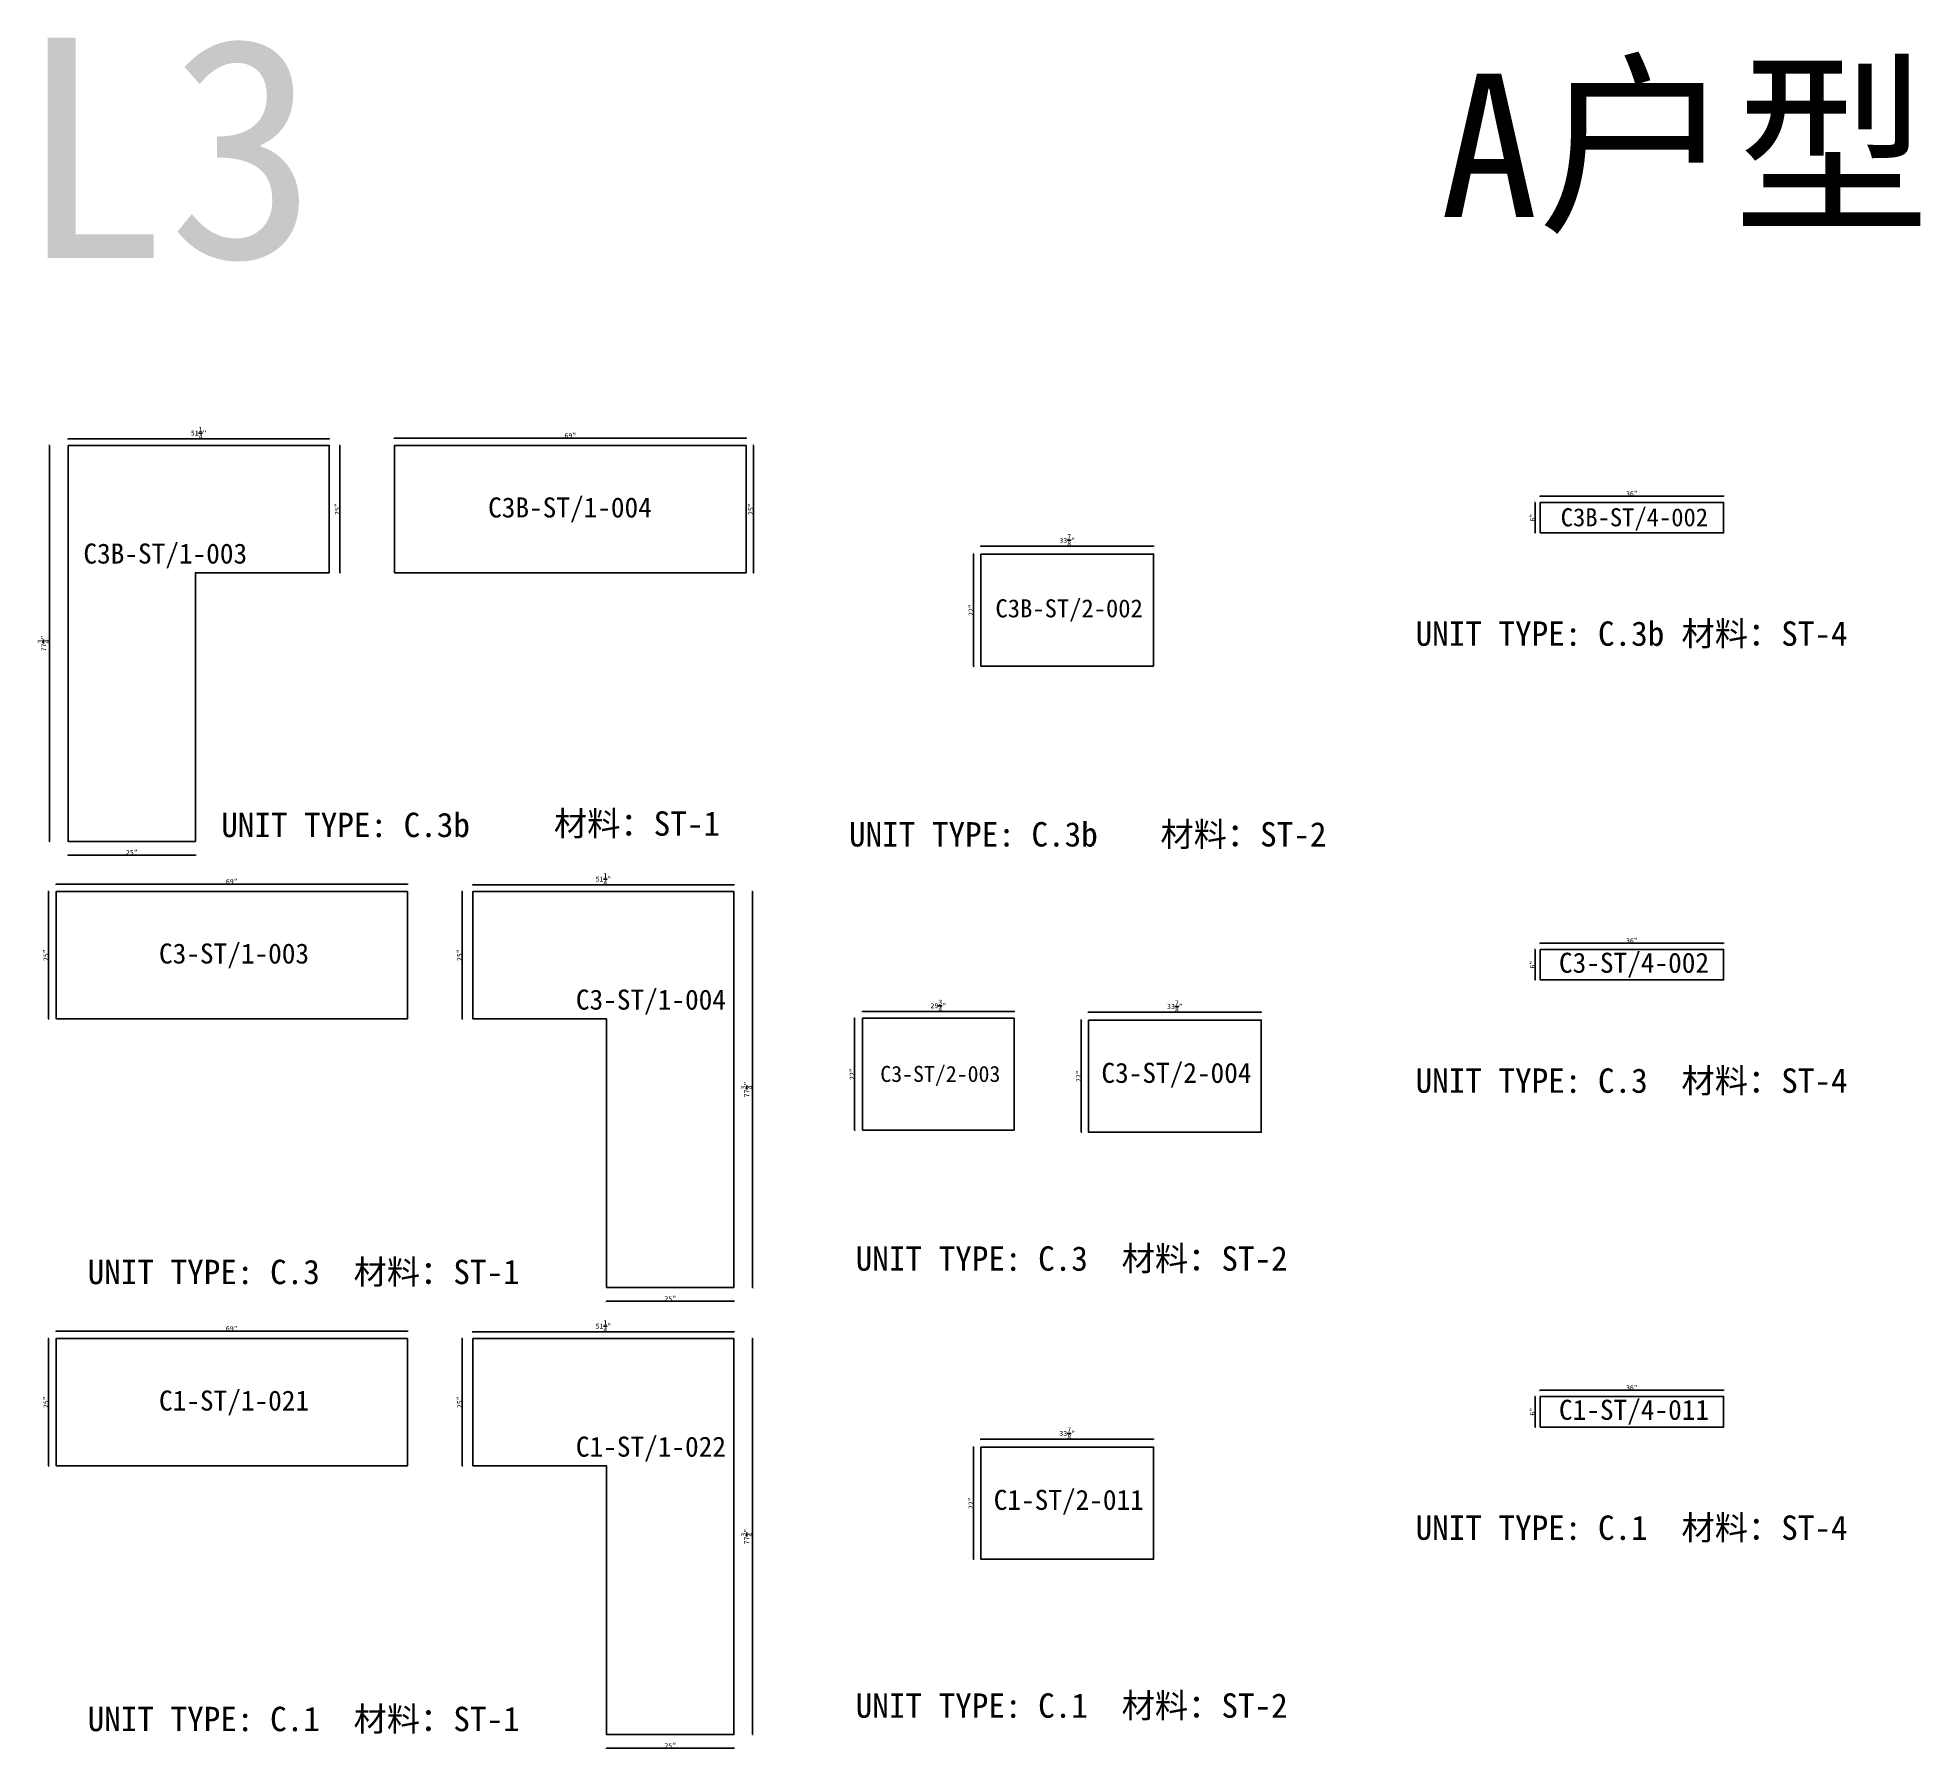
# Model space of a CAD drawing. Header units: millimetres. Extents: x -46962 to 137822, y -48342 to 2116.
# Drawn here: x 3393 to 12781, y -6575 to 1961 of the extents above; entities that cross this region are included whole.
import ezdxf
from ezdxf.enums import TextEntityAlignment as Align

# ---------------------------------------------------------------- set-up
doc = ezdxf.new("R2010")
doc.units = ezdxf.units.MM
doc.layers.add('COUNTERTOP_NUMBER', color=3, linetype='Continuous')
doc.layers.add('COUNTERTOPS', color=7, linetype='Continuous')
doc.styles.add('样式 1', font='')
doc.styles.get('样式 1').set_extended_font_data('NSimSun')
doc.dimstyles.new('副本 ISO-25', dxfattribs={"dimtxt": 25, "dimasz": 10, "dimexe": 1.5, "dimexo": 0.5, "dimtad": 1, "dimlfac": 0.03937, "dimlunit": 5, "dimtxsty": '样式 1', "dimblk": 'ARCHTICK', "dimcen": 2.5, "dimclrd": 256, "dimclrt": 1, "dimazin": 3, "dimtfac": 1, "dimtmove": 0, "dimatfit": 3, "dimfxlon": 1})

msp = doc.modelspace()

# ---------------------------------------------------------------- texts
at = {"style": '样式 1'}
for s, height, p in [('L3', 1098.6712, (3295.042, 862.818)), ('A户型', 716.2262, (10387.068, 1066.337)), ('材料：ST-4', 121.5865, (11590.187, -1071.51)), ('UNIT TYPE: C.3b', 121.5865, (10263.906, -1071.51)), ('UNIT TYPE: C.3b', 121.5865, (4307.957, -2025.642)), ('材料：ST-1', 121.5865, (5967.243, -2018.987)), ('UNIT TYPE: C.3b', 121.5865, (7438.731, -2072.615)), ('材料：ST-2', 121.5865, (8991.456, -2072.615)), ('UNIT TYPE: C.3', 121.5865, (10263.906, -3301.078)), ('材料：ST-4', 121.5865, (11590.187, -3301.078)), ('材料：ST-1', 121.5865, (4968.227, -4255.209)), ('UNIT TYPE: C.3', 121.5865, (7472.032, -4188.256)), ('材料：ST-2', 121.5865, (8798.313, -4188.256)), ('UNIT TYPE: C.3', 121.5865, (3641.946, -4255.209)), ('UNIT TYPE: C.1', 121.5865, (10263.906, -5530.645)), ('材料：ST-4', 121.5865, (11590.187, -5530.645)), ('材料：ST-2', 121.5865, (8798.313, -6417.823)), ('UNIT TYPE: C.1', 121.5865, (3641.946, -6484.776)), ('材料：ST-1', 121.5865, (4968.227, -6484.776)), ('UNIT TYPE: C.1', 121.5865, (7472.032, -6417.823))]:
    msp.add_text(s, height=height, dxfattribs=at).set_placement(p)
at = {"layer": 'COUNTERTOP_NUMBER', "color": 3, "style": '样式 1'}
for s, height, p in [('C3B-ST/1-004', 100, (6047.261, -381.661)), ('C3B-ST/4-002', 90, (11355.405, -430.706)), ('C3B-ST/1-003', 100, (4029.216, -611.511)), ('C3B-ST/2-002', 90, (8536.611, -884.786)), ('C3-ST/1-003', 100, (4372.137, -2606.28)), ('C3-ST/4-002', 100, (11353.461, -2652.49)), ('C3-ST/1-004', 100, (6451.032, -2836.13)), ('C3-ST/2-003', 80, (7894.152, -3206.838)), ('C3-ST/2-004', 100, (9071.71, -3201.506)), ('C1-ST/1-021', 100, (4372.137, -4835.847)), ('C1-ST/4-011', 100, (11353.461, -4882.057)), ('C1-ST/1-022', 100, (6451.032, -5065.697)), ('C1-ST/2-011', 100, (8534.667, -5331.189))]:
    msp.add_text(s, height=height, dxfattribs=at).set_placement(p, align=Align.MIDDLE_CENTER)

# ---------------------------------------------------------------- blocks, each defined once
blk = doc.blocks.new('_ArchTick')
at = {"color": 0, "linetype": 'ByBlock', "const_width": 0.15}
blk.add_lwpolyline([(-0.5, -0.5), (0.5, 0.5)], dxfattribs=at)
blk = doc.blocks.new('*D517')
at = {"color": 0, "lineweight": -2, "transparency": 16777216}
for p, q in [((7506.3, -2896.6), (7506.3, -2894.1)), ((8261.9, -2896.6), (8261.9, -2894.1))]:
    blk.add_line(p, q, dxfattribs=at)
at = {"lineweight": -2, "transparency": 16777216}
blk.add_line((7506.3, -2895.6), (8261.9, -2895.6), dxfattribs=at)
at = {"layer": 'Defpoints', "color": 0, "transparency": 16777216}
for p in [(8261.9, -2895.6), (7506.3, -2928.3), (8261.9, -2928.3)]:
    blk.add_point(p, dxfattribs=at)
at = {"lineweight": -2, "transparency": 16777216, "xscale": 10, "yscale": 10, "zscale": 10, "rotation": 180}
blk.add_blockref('_ArchTick', (7506.3, -2895.6), dxfattribs=at)
at = {"lineweight": -2, "transparency": 16777216, "xscale": 10, "yscale": 10, "zscale": 10}
blk.add_blockref('_ArchTick', (8261.9, -2895.6), dxfattribs=at)
at = {"color": 1, "transparency": 16777216, "insert": (7884.1, -2866.5), "char_height": 25, "attachment_point": 5, "style": '样式 1'}
blk.add_mtext('\\A1;29{\\H1x;\\S3/4;}"', dxfattribs=at)
blk = doc.blocks.new('*D518')
at = {"color": 0, "lineweight": -2, "transparency": 16777216}
for p, q in [((7467.9, -2928.3), (7465.4, -2928.3)), ((7467.9, -3487.1), (7465.4, -3487.1))]:
    blk.add_line(p, q, dxfattribs=at)
at = {"lineweight": -2, "transparency": 16777216}
blk.add_line((7466.9, -2928.3), (7466.9, -3487.1), dxfattribs=at)
at = {"layer": 'Defpoints', "color": 0, "transparency": 16777216}
for p in [(7506.3, -2928.3), (7466.9, -3487.1), (7506.3, -3487.1)]:
    blk.add_point(p, dxfattribs=at)
at = {"lineweight": -2, "transparency": 16777216, "xscale": 10, "yscale": 10, "zscale": 10}
for p, rotation in [((7466.9, -2928.3), 90), ((7466.9, -3487.1), 270)]:
    blk.add_blockref('_ArchTick', p, dxfattribs=dict(at, rotation=rotation))
at = {"color": 1, "transparency": 16777216, "insert": (7453.8, -3207.7), "char_height": 25, "attachment_point": 5, "rotation": 90, "style": '样式 1'}
blk.add_mtext('\\A1;22"', dxfattribs=at)
blk = doc.blocks.new('*D519')
at = {"color": 0, "lineweight": -2, "transparency": 16777216}
for p, q in [((8633.8, -2900.1), (8633.8, -2897.6)), ((9494.3, -2900.1), (9494.3, -2897.6))]:
    blk.add_line(p, q, dxfattribs=at)
at = {"lineweight": -2, "transparency": 16777216}
blk.add_line((8633.8, -2899.1), (9494.3, -2899.1), dxfattribs=at)
at = {"layer": 'Defpoints', "color": 0, "transparency": 16777216}
for p in [(9494.3, -2899.1), (8633.8, -2938.5), (9494.3, -2938.5)]:
    blk.add_point(p, dxfattribs=at)
at = {"lineweight": -2, "transparency": 16777216, "xscale": 10, "yscale": 10, "zscale": 10, "rotation": 180}
blk.add_blockref('_ArchTick', (8633.8, -2899.1), dxfattribs=at)
at = {"lineweight": -2, "transparency": 16777216, "xscale": 10, "yscale": 10, "zscale": 10}
blk.add_blockref('_ArchTick', (9494.3, -2899.1), dxfattribs=at)
at = {"color": 1, "transparency": 16777216, "insert": (9064.1, -2870), "char_height": 25, "attachment_point": 5, "style": '样式 1'}
blk.add_mtext('\\A1;33{\\H1x;\\S7/8;}"', dxfattribs=at)
blk = doc.blocks.new('*D520')
at = {"color": 0, "lineweight": -2, "transparency": 16777216}
for p, q in [((8598.2, -2938.5), (8595.7, -2938.5)), ((8598.2, -3497.3), (8595.7, -3497.3))]:
    blk.add_line(p, q, dxfattribs=at)
at = {"lineweight": -2, "transparency": 16777216}
blk.add_line((8597.2, -2938.5), (8597.2, -3497.3), dxfattribs=at)
at = {"layer": 'Defpoints', "color": 0, "transparency": 16777216}
for p in [(8633.8, -2938.5), (8597.2, -3497.3), (8633.8, -3497.3)]:
    blk.add_point(p, dxfattribs=at)
at = {"lineweight": -2, "transparency": 16777216, "xscale": 10, "yscale": 10, "zscale": 10}
for p, rotation in [((8597.2, -2938.5), 90), ((8597.2, -3497.3), 270)]:
    blk.add_blockref('_ArchTick', p, dxfattribs=dict(at, rotation=rotation))
at = {"color": 1, "transparency": 16777216, "insert": (8584.1, -3217.9), "char_height": 25, "attachment_point": 5, "rotation": 90, "style": '样式 1'}
blk.add_mtext('\\A1;22"', dxfattribs=at)
blk = doc.blocks.new('*D521')
at = {"color": 0, "lineweight": -2, "transparency": 16777216}
for p, q in [((3448.3, -2297.1), (3445.8, -2297.1)), ((3448.3, -2932.1), (3445.8, -2932.1))]:
    blk.add_line(p, q, dxfattribs=at)
at = {"lineweight": -2, "transparency": 16777216}
blk.add_line((3447.3, -2932.1), (3447.3, -2297.1), dxfattribs=at)
at = {"layer": 'Defpoints', "color": 0, "transparency": 16777216}
for p in [(3447.3, -2297.1), (3484.3, -2297.1), (3484.3, -2932.1)]:
    blk.add_point(p, dxfattribs=at)
at = {"lineweight": -2, "transparency": 16777216, "xscale": 10, "yscale": 10, "zscale": 10}
for p, rotation in [((3447.3, -2297.1), 90), ((3447.3, -2932.1), 270)]:
    blk.add_blockref('_ArchTick', p, dxfattribs=dict(at, rotation=rotation))
at = {"color": 1, "transparency": 16777216, "insert": (3434.2, -2614.6), "char_height": 25, "attachment_point": 5, "rotation": 90, "style": '样式 1'}
blk.add_mtext('\\A1;25"', dxfattribs=at)
blk = doc.blocks.new('*D522')
at = {"color": 0, "lineweight": -2, "transparency": 16777216}
for p, q in [((3484.3, -2261.8), (3484.3, -2259.3)), ((5236.9, -2261.8), (5236.9, -2259.3))]:
    blk.add_line(p, q, dxfattribs=at)
at = {"lineweight": -2, "transparency": 16777216}
blk.add_line((3484.3, -2260.8), (5236.9, -2260.8), dxfattribs=at)
at = {"layer": 'Defpoints', "color": 0, "transparency": 16777216}
for p in [(3484.3, -2297.1), (5236.9, -2260.8), (5236.9, -2297.1)]:
    blk.add_point(p, dxfattribs=at)
at = {"lineweight": -2, "transparency": 16777216, "xscale": 10, "yscale": 10, "zscale": 10, "rotation": 180}
blk.add_blockref('_ArchTick', (3484.3, -2260.8), dxfattribs=at)
at = {"lineweight": -2, "transparency": 16777216, "xscale": 10, "yscale": 10, "zscale": 10}
blk.add_blockref('_ArchTick', (5236.9, -2260.8), dxfattribs=at)
at = {"color": 1, "transparency": 16777216, "insert": (4360.6, -2247.7), "char_height": 25, "attachment_point": 5, "style": '样式 1'}
blk.add_mtext('\\A1;69"', dxfattribs=at)
blk = doc.blocks.new('*D523')
at = {"color": 0, "lineweight": -2, "transparency": 16777216}
for p, q in [((5563.2, -2265), (5563.2, -2262.5)), ((6864.9, -2265), (6864.9, -2262.5))]:
    blk.add_line(p, q, dxfattribs=at)
at = {"lineweight": -2, "transparency": 16777216}
blk.add_line((5563.2, -2264), (6864.9, -2264), dxfattribs=at)
at = {"layer": 'Defpoints', "color": 0, "transparency": 16777216}
for p in [(5563.2, -2297.1), (6864.9, -2264), (6864.9, -2297.1)]:
    blk.add_point(p, dxfattribs=at)
at = {"lineweight": -2, "transparency": 16777216, "xscale": 10, "yscale": 10, "zscale": 10, "rotation": 180}
blk.add_blockref('_ArchTick', (5563.2, -2264), dxfattribs=at)
at = {"lineweight": -2, "transparency": 16777216, "xscale": 10, "yscale": 10, "zscale": 10}
blk.add_blockref('_ArchTick', (6864.9, -2264), dxfattribs=at)
at = {"color": 1, "transparency": 16777216, "insert": (6214, -2235), "char_height": 25, "attachment_point": 5, "style": '样式 1'}
blk.add_mtext('\\A1;51{\\H1x;\\S1/4;}"', dxfattribs=at)
blk = doc.blocks.new('*D524')
at = {"color": 0, "lineweight": -2, "transparency": 16777216}
for p, q in [((5510.7, -2297.1), (5508.2, -2297.1)), ((5510.7, -2932.1), (5508.2, -2932.1))]:
    blk.add_line(p, q, dxfattribs=at)
at = {"lineweight": -2, "transparency": 16777216}
blk.add_line((5509.7, -2932.1), (5509.7, -2297.1), dxfattribs=at)
at = {"layer": 'Defpoints', "color": 0, "transparency": 16777216}
for p in [(5509.7, -2297.1), (5563.2, -2297.1), (5563.2, -2932.1)]:
    blk.add_point(p, dxfattribs=at)
at = {"lineweight": -2, "transparency": 16777216, "xscale": 10, "yscale": 10, "zscale": 10}
for p, rotation in [((5509.7, -2297.1), 90), ((5509.7, -2932.1), 270)]:
    blk.add_blockref('_ArchTick', p, dxfattribs=dict(at, rotation=rotation))
at = {"color": 1, "transparency": 16777216, "insert": (5496.6, -2614.6), "char_height": 25, "attachment_point": 5, "rotation": 90, "style": '样式 1'}
blk.add_mtext('\\A1;25"', dxfattribs=at)
blk = doc.blocks.new('*D525')
at = {"color": 0, "lineweight": -2, "transparency": 16777216}
for p, q in [((6229.9, -4339.4), (6229.9, -4341.9)), ((6864.9, -4339.4), (6864.9, -4341.9))]:
    blk.add_line(p, q, dxfattribs=at)
at = {"lineweight": -2, "transparency": 16777216}
blk.add_line((6864.9, -4340.4), (6229.9, -4340.4), dxfattribs=at)
at = {"layer": 'Defpoints', "color": 0, "transparency": 16777216}
for p in [(6229.9, -4272), (6864.9, -4272), (6229.9, -4340.4)]:
    blk.add_point(p, dxfattribs=at)
at = {"lineweight": -2, "transparency": 16777216, "xscale": 10, "yscale": 10, "zscale": 10, "rotation": 180}
blk.add_blockref('_ArchTick', (6229.9, -4340.4), dxfattribs=at)
at = {"lineweight": -2, "transparency": 16777216, "xscale": 10, "yscale": 10, "zscale": 10}
blk.add_blockref('_ArchTick', (6864.9, -4340.4), dxfattribs=at)
at = {"color": 1, "transparency": 16777216, "insert": (6547.4, -4327.3), "char_height": 25, "attachment_point": 5, "style": '样式 1'}
blk.add_mtext('\\A1;25"', dxfattribs=at)
blk = doc.blocks.new('*D526')
at = {"color": 0, "lineweight": -2, "transparency": 16777216}
for p, q in [((6957.1, -2297.1), (6959.6, -2297.1)), ((6957.1, -4272), (6959.6, -4272))]:
    blk.add_line(p, q, dxfattribs=at)
at = {"lineweight": -2, "transparency": 16777216}
blk.add_line((6958.1, -4272), (6958.1, -2297.1), dxfattribs=at)
at = {"layer": 'Defpoints', "color": 0, "transparency": 16777216}
for p in [(6864.9, -2297.1), (6958.1, -2297.1), (6864.9, -4272)]:
    blk.add_point(p, dxfattribs=at)
at = {"lineweight": -2, "transparency": 16777216, "xscale": 10, "yscale": 10, "zscale": 10}
for p, rotation in [((6958.1, -2297.1), 90), ((6958.1, -4272), 270)]:
    blk.add_blockref('_ArchTick', p, dxfattribs=dict(at, rotation=rotation))
at = {"color": 1, "transparency": 16777216, "insert": (6929, -3284.5), "char_height": 25, "attachment_point": 5, "rotation": 90, "style": '样式 1'}
blk.add_mtext('\\A1;77{\\H1x;\\S3/4;}"', dxfattribs=at)
blk = doc.blocks.new('*D527')
at = {"color": 0, "lineweight": -2, "transparency": 16777216}
for p, q in [((6961.3, -72.5), (6963.8, -72.5)), ((6961.3, -707.5), (6963.8, -707.5))]:
    blk.add_line(p, q, dxfattribs=at)
at = {"lineweight": -2, "transparency": 16777216}
blk.add_line((6962.3, -707.5), (6962.3, -72.5), dxfattribs=at)
at = {"layer": 'Defpoints', "color": 0, "transparency": 16777216}
for p in [(6925.4, -72.5), (6962.3, -72.5), (6925.4, -707.5)]:
    blk.add_point(p, dxfattribs=at)
at = {"lineweight": -2, "transparency": 16777216, "xscale": 10, "yscale": 10, "zscale": 10}
for p, rotation in [((6962.3, -72.5), 90), ((6962.3, -707.5), 270)]:
    blk.add_blockref('_ArchTick', p, dxfattribs=dict(at, rotation=rotation))
at = {"color": 1, "transparency": 16777216, "insert": (6949.2, -390), "char_height": 25, "attachment_point": 5, "rotation": 90, "style": '样式 1'}
blk.add_mtext('\\A1;25"', dxfattribs=at)
blk = doc.blocks.new('*D528')
at = {"color": 0, "lineweight": -2, "transparency": 16777216}
for p, q in [((5172.8, -37.2), (5172.8, -34.7)), ((6925.4, -37.2), (6925.4, -34.7))]:
    blk.add_line(p, q, dxfattribs=at)
at = {"lineweight": -2, "transparency": 16777216}
blk.add_line((6925.4, -36.2), (5172.8, -36.2), dxfattribs=at)
at = {"layer": 'Defpoints', "color": 0, "transparency": 16777216}
for p in [(5172.8, -36.2), (5172.8, -72.5), (6925.4, -72.5)]:
    blk.add_point(p, dxfattribs=at)
at = {"lineweight": -2, "transparency": 16777216, "xscale": 10, "yscale": 10, "zscale": 10, "rotation": 180}
blk.add_blockref('_ArchTick', (5172.8, -36.2), dxfattribs=at)
at = {"lineweight": -2, "transparency": 16777216, "xscale": 10, "yscale": 10, "zscale": 10}
blk.add_blockref('_ArchTick', (6925.4, -36.2), dxfattribs=at)
at = {"color": 1, "transparency": 16777216, "insert": (6049.1, -23), "char_height": 25, "attachment_point": 5, "style": '样式 1'}
blk.add_mtext('\\A1;69"', dxfattribs=at)
blk = doc.blocks.new('*D529')
at = {"color": 0, "lineweight": -2, "transparency": 16777216}
for p, q in [((3544.8, -40.4), (3544.8, -37.9)), ((4846.5, -40.4), (4846.5, -37.9))]:
    blk.add_line(p, q, dxfattribs=at)
at = {"lineweight": -2, "transparency": 16777216}
blk.add_line((4846.5, -39.4), (3544.8, -39.4), dxfattribs=at)
at = {"layer": 'Defpoints', "color": 0, "transparency": 16777216}
for p in [(3544.8, -39.4), (3544.8, -72.5), (4846.5, -72.5)]:
    blk.add_point(p, dxfattribs=at)
at = {"lineweight": -2, "transparency": 16777216, "xscale": 10, "yscale": 10, "zscale": 10, "rotation": 180}
blk.add_blockref('_ArchTick', (3544.8, -39.4), dxfattribs=at)
at = {"lineweight": -2, "transparency": 16777216, "xscale": 10, "yscale": 10, "zscale": 10}
blk.add_blockref('_ArchTick', (4846.5, -39.4), dxfattribs=at)
at = {"color": 1, "transparency": 16777216, "insert": (4195.6, -10.3), "char_height": 25, "attachment_point": 5, "style": '样式 1'}
blk.add_mtext('\\A1;51{\\H1x;\\S1/4;}"', dxfattribs=at)
blk = doc.blocks.new('*D530')
at = {"color": 0, "lineweight": -2, "transparency": 16777216}
for p, q in [((4899, -72.5), (4901.5, -72.5)), ((4899, -707.5), (4901.5, -707.5))]:
    blk.add_line(p, q, dxfattribs=at)
at = {"lineweight": -2, "transparency": 16777216}
blk.add_line((4900, -707.5), (4900, -72.5), dxfattribs=at)
at = {"layer": 'Defpoints', "color": 0, "transparency": 16777216}
for p in [(4846.5, -72.5), (4900, -72.5), (4846.5, -707.5)]:
    blk.add_point(p, dxfattribs=at)
at = {"lineweight": -2, "transparency": 16777216, "xscale": 10, "yscale": 10, "zscale": 10}
for p, rotation in [((4900, -72.5), 90), ((4900, -707.5), 270)]:
    blk.add_blockref('_ArchTick', p, dxfattribs=dict(at, rotation=rotation))
at = {"color": 1, "transparency": 16777216, "insert": (4886.8, -390), "char_height": 25, "attachment_point": 5, "rotation": 90, "style": '样式 1'}
blk.add_mtext('\\A1;25"', dxfattribs=at)
blk = doc.blocks.new('*D531')
at = {"color": 0, "lineweight": -2, "transparency": 16777216}
for p, q in [((3544.8, -2114.8), (3544.8, -2117.3)), ((4179.8, -2114.8), (4179.8, -2117.3))]:
    blk.add_line(p, q, dxfattribs=at)
at = {"lineweight": -2, "transparency": 16777216}
blk.add_line((3544.8, -2115.8), (4179.8, -2115.8), dxfattribs=at)
at = {"layer": 'Defpoints', "color": 0, "transparency": 16777216}
for p in [(3544.8, -2047.3), (4179.8, -2047.3), (4179.8, -2115.8)]:
    blk.add_point(p, dxfattribs=at)
at = {"lineweight": -2, "transparency": 16777216, "xscale": 10, "yscale": 10, "zscale": 10, "rotation": 180}
blk.add_blockref('_ArchTick', (3544.8, -2115.8), dxfattribs=at)
at = {"lineweight": -2, "transparency": 16777216, "xscale": 10, "yscale": 10, "zscale": 10}
blk.add_blockref('_ArchTick', (4179.8, -2115.8), dxfattribs=at)
at = {"color": 1, "transparency": 16777216, "insert": (3862.3, -2102.6), "char_height": 25, "attachment_point": 5, "style": '样式 1'}
blk.add_mtext('\\A1;25"', dxfattribs=at)
blk = doc.blocks.new('*D532')
at = {"color": 0, "lineweight": -2, "transparency": 16777216}
for p, q in [((3452.5, -72.5), (3450, -72.5)), ((3452.5, -2047.3), (3450, -2047.3))]:
    blk.add_line(p, q, dxfattribs=at)
at = {"lineweight": -2, "transparency": 16777216}
blk.add_line((3451.5, -2047.3), (3451.5, -72.5), dxfattribs=at)
at = {"layer": 'Defpoints', "color": 0, "transparency": 16777216}
for p in [(3451.5, -72.5), (3544.8, -72.5), (3544.8, -2047.3)]:
    blk.add_point(p, dxfattribs=at)
at = {"lineweight": -2, "transparency": 16777216, "xscale": 10, "yscale": 10, "zscale": 10}
for p, rotation in [((3451.5, -72.5), 90), ((3451.5, -2047.3), 270)]:
    blk.add_blockref('_ArchTick', p, dxfattribs=dict(at, rotation=rotation))
at = {"color": 1, "transparency": 16777216, "insert": (3422.4, -1059.9), "char_height": 25, "attachment_point": 5, "rotation": 90, "style": '样式 1'}
blk.add_mtext('\\A1;77{\\H1x;\\S3/4;}"', dxfattribs=at)
blk = doc.blocks.new('*D533')
at = {"color": 0, "lineweight": -2, "transparency": 16777216}
for p, q in [((8096.8, -575.6), (8096.8, -573.1)), ((8957.2, -575.6), (8957.2, -573.1))]:
    blk.add_line(p, q, dxfattribs=at)
at = {"lineweight": -2, "transparency": 16777216}
blk.add_line((8096.8, -574.6), (8957.2, -574.6), dxfattribs=at)
at = {"layer": 'Defpoints', "color": 0, "transparency": 16777216}
for p in [(8096.8, -614), (8957.2, -574.6), (8957.2, -614)]:
    blk.add_point(p, dxfattribs=at)
at = {"lineweight": -2, "transparency": 16777216, "xscale": 10, "yscale": 10, "zscale": 10, "rotation": 180}
blk.add_blockref('_ArchTick', (8096.8, -574.6), dxfattribs=at)
at = {"lineweight": -2, "transparency": 16777216, "xscale": 10, "yscale": 10, "zscale": 10}
blk.add_blockref('_ArchTick', (8957.2, -574.6), dxfattribs=at)
at = {"color": 1, "transparency": 16777216, "insert": (8527, -545.5), "char_height": 25, "attachment_point": 5, "style": '样式 1'}
blk.add_mtext('\\A1;33{\\H1x;\\S7/8;}"', dxfattribs=at)
blk = doc.blocks.new('*D534')
at = {"color": 0, "lineweight": -2, "transparency": 16777216}
for p, q in [((8061.2, -614), (8058.7, -614)), ((8061.2, -1172.8), (8058.7, -1172.8))]:
    blk.add_line(p, q, dxfattribs=at)
at = {"lineweight": -2, "transparency": 16777216}
blk.add_line((8060.2, -614), (8060.2, -1172.8), dxfattribs=at)
at = {"layer": 'Defpoints', "color": 0, "transparency": 16777216}
for p in [(8096.8, -614), (8060.2, -1172.8), (8096.8, -1172.8)]:
    blk.add_point(p, dxfattribs=at)
at = {"lineweight": -2, "transparency": 16777216, "xscale": 10, "yscale": 10, "zscale": 10}
for p, rotation in [((8060.2, -614), 90), ((8060.2, -1172.8), 270)]:
    blk.add_blockref('_ArchTick', p, dxfattribs=dict(at, rotation=rotation))
at = {"color": 1, "transparency": 16777216, "insert": (8047, -893.4), "char_height": 25, "attachment_point": 5, "rotation": 90, "style": '样式 1'}
blk.add_mtext('\\A1;22"', dxfattribs=at)
blk = doc.blocks.new('*D535')
at = {"color": 0, "lineweight": -2, "transparency": 16777216}
for p, q in [((10885.6, -2556.1), (10885.6, -2553.6)), ((11800, -2556.1), (11800, -2553.6))]:
    blk.add_line(p, q, dxfattribs=at)
at = {"lineweight": -2, "transparency": 16777216}
blk.add_line((10885.6, -2555.1), (11800, -2555.1), dxfattribs=at)
at = {"layer": 'Defpoints', "color": 0, "transparency": 16777216}
for p in [(10885.6, -2585.9), (11800, -2555.1), (11800, -2585.9)]:
    blk.add_point(p, dxfattribs=at)
at = {"lineweight": -2, "transparency": 16777216, "xscale": 10, "yscale": 10, "zscale": 10, "rotation": 180}
blk.add_blockref('_ArchTick', (10885.6, -2555.1), dxfattribs=at)
at = {"lineweight": -2, "transparency": 16777216, "xscale": 10, "yscale": 10, "zscale": 10}
blk.add_blockref('_ArchTick', (11800, -2555.1), dxfattribs=at)
at = {"color": 1, "transparency": 16777216, "insert": (11342.8, -2542), "char_height": 25, "attachment_point": 5, "style": '样式 1'}
blk.add_mtext('\\A1;36"', dxfattribs=at)
blk = doc.blocks.new('*D536')
at = {"color": 0, "lineweight": -2, "transparency": 16777216}
for p, q in [((10860.8, -2585.9), (10858.3, -2585.9)), ((10860.8, -2738.3), (10858.3, -2738.3))]:
    blk.add_line(p, q, dxfattribs=at)
at = {"lineweight": -2, "transparency": 16777216}
blk.add_line((10859.8, -2738.3), (10859.8, -2585.9), dxfattribs=at)
at = {"layer": 'Defpoints', "color": 0, "transparency": 16777216}
for p in [(10859.8, -2585.9), (10885.6, -2585.9), (10885.6, -2738.3)]:
    blk.add_point(p, dxfattribs=at)
at = {"lineweight": -2, "transparency": 16777216, "xscale": 10, "yscale": 10, "zscale": 10}
for p, rotation in [((10859.8, -2585.9), 90), ((10859.8, -2738.3), 270)]:
    blk.add_blockref('_ArchTick', p, dxfattribs=dict(at, rotation=rotation))
at = {"color": 1, "transparency": 16777216, "insert": (10846.6, -2662.1), "char_height": 25, "attachment_point": 5, "rotation": 90, "style": '样式 1'}
blk.add_mtext('\\A1;6"', dxfattribs=at)
blk = doc.blocks.new('*D537')
at = {"color": 0, "lineweight": -2, "transparency": 16777216}
for p, q in [((10885.6, -326.5), (10885.6, -324)), ((11800, -326.5), (11800, -324))]:
    blk.add_line(p, q, dxfattribs=at)
at = {"lineweight": -2, "transparency": 16777216}
blk.add_line((10885.6, -325.5), (11800, -325.5), dxfattribs=at)
at = {"layer": 'Defpoints', "color": 0, "transparency": 16777216}
for p in [(10885.6, -356.4), (11800, -325.5), (11800, -356.4)]:
    blk.add_point(p, dxfattribs=at)
at = {"lineweight": -2, "transparency": 16777216, "xscale": 10, "yscale": 10, "zscale": 10, "rotation": 180}
blk.add_blockref('_ArchTick', (10885.6, -325.5), dxfattribs=at)
at = {"lineweight": -2, "transparency": 16777216, "xscale": 10, "yscale": 10, "zscale": 10}
blk.add_blockref('_ArchTick', (11800, -325.5), dxfattribs=at)
at = {"color": 1, "transparency": 16777216, "insert": (11342.8, -312.4), "char_height": 25, "attachment_point": 5, "style": '样式 1'}
blk.add_mtext('\\A1;36"', dxfattribs=at)
blk = doc.blocks.new('*D538')
at = {"color": 0, "lineweight": -2, "transparency": 16777216}
for p, q in [((10860.8, -356.4), (10858.3, -356.4)), ((10860.8, -508.8), (10858.3, -508.8))]:
    blk.add_line(p, q, dxfattribs=at)
at = {"lineweight": -2, "transparency": 16777216}
blk.add_line((10859.8, -508.8), (10859.8, -356.4), dxfattribs=at)
at = {"layer": 'Defpoints', "color": 0, "transparency": 16777216}
for p in [(10859.8, -356.4), (10885.6, -356.4), (10885.6, -508.8)]:
    blk.add_point(p, dxfattribs=at)
at = {"lineweight": -2, "transparency": 16777216, "xscale": 10, "yscale": 10, "zscale": 10}
for p, rotation in [((10859.8, -356.4), 90), ((10859.8, -508.8), 270)]:
    blk.add_blockref('_ArchTick', p, dxfattribs=dict(at, rotation=rotation))
at = {"color": 1, "transparency": 16777216, "insert": (10846.6, -432.6), "char_height": 25, "attachment_point": 5, "rotation": 90, "style": '样式 1'}
blk.add_mtext('\\A1;6"', dxfattribs=at)
blk = doc.blocks.new('*D543')
at = {"color": 0, "lineweight": -2, "transparency": 16777216}
for p, q in [((3448.3, -4526.7), (3445.8, -4526.7)), ((3448.3, -5161.7), (3445.8, -5161.7))]:
    blk.add_line(p, q, dxfattribs=at)
at = {"lineweight": -2, "transparency": 16777216}
blk.add_line((3447.3, -5161.7), (3447.3, -4526.7), dxfattribs=at)
at = {"layer": 'Defpoints', "color": 0, "transparency": 16777216}
for p in [(3447.3, -4526.7), (3484.3, -4526.7), (3484.3, -5161.7)]:
    blk.add_point(p, dxfattribs=at)
at = {"lineweight": -2, "transparency": 16777216, "xscale": 10, "yscale": 10, "zscale": 10}
for p, rotation in [((3447.3, -4526.7), 90), ((3447.3, -5161.7), 270)]:
    blk.add_blockref('_ArchTick', p, dxfattribs=dict(at, rotation=rotation))
at = {"color": 1, "transparency": 16777216, "insert": (3434.2, -4844.2), "char_height": 25, "attachment_point": 5, "rotation": 90, "style": '样式 1'}
blk.add_mtext('\\A1;25"', dxfattribs=at)
blk = doc.blocks.new('*D544')
at = {"color": 0, "lineweight": -2, "transparency": 16777216}
for p, q in [((3484.3, -4491.3), (3484.3, -4488.8)), ((5236.9, -4491.3), (5236.9, -4488.8))]:
    blk.add_line(p, q, dxfattribs=at)
at = {"lineweight": -2, "transparency": 16777216}
blk.add_line((3484.3, -4490.3), (5236.9, -4490.3), dxfattribs=at)
at = {"layer": 'Defpoints', "color": 0, "transparency": 16777216}
for p in [(5236.9, -4490.3), (3484.3, -4526.7), (5236.9, -4526.7)]:
    blk.add_point(p, dxfattribs=at)
at = {"lineweight": -2, "transparency": 16777216, "xscale": 10, "yscale": 10, "zscale": 10, "rotation": 180}
blk.add_blockref('_ArchTick', (3484.3, -4490.3), dxfattribs=at)
at = {"lineweight": -2, "transparency": 16777216, "xscale": 10, "yscale": 10, "zscale": 10}
blk.add_blockref('_ArchTick', (5236.9, -4490.3), dxfattribs=at)
at = {"color": 1, "transparency": 16777216, "insert": (4360.6, -4477.2), "char_height": 25, "attachment_point": 5, "style": '样式 1'}
blk.add_mtext('\\A1;69"', dxfattribs=at)
blk = doc.blocks.new('*D545')
at = {"color": 0, "lineweight": -2, "transparency": 16777216}
for p, q in [((5563.2, -4494.5), (5563.2, -4492)), ((6864.9, -4494.5), (6864.9, -4492))]:
    blk.add_line(p, q, dxfattribs=at)
at = {"lineweight": -2, "transparency": 16777216}
blk.add_line((5563.2, -4493.5), (6864.9, -4493.5), dxfattribs=at)
at = {"layer": 'Defpoints', "color": 0, "transparency": 16777216}
for p in [(6864.9, -4493.5), (5563.2, -4526.7), (6864.9, -4526.7)]:
    blk.add_point(p, dxfattribs=at)
at = {"lineweight": -2, "transparency": 16777216, "xscale": 10, "yscale": 10, "zscale": 10, "rotation": 180}
blk.add_blockref('_ArchTick', (5563.2, -4493.5), dxfattribs=at)
at = {"lineweight": -2, "transparency": 16777216, "xscale": 10, "yscale": 10, "zscale": 10}
blk.add_blockref('_ArchTick', (6864.9, -4493.5), dxfattribs=at)
at = {"color": 1, "transparency": 16777216, "insert": (6214, -4464.5), "char_height": 25, "attachment_point": 5, "style": '样式 1'}
blk.add_mtext('\\A1;51{\\H1x;\\S1/4;}"', dxfattribs=at)
blk = doc.blocks.new('*D546')
at = {"color": 0, "lineweight": -2, "transparency": 16777216}
for p, q in [((5510.7, -4526.7), (5508.2, -4526.7)), ((5510.7, -5161.7), (5508.2, -5161.7))]:
    blk.add_line(p, q, dxfattribs=at)
at = {"lineweight": -2, "transparency": 16777216}
blk.add_line((5509.7, -5161.7), (5509.7, -4526.7), dxfattribs=at)
at = {"layer": 'Defpoints', "color": 0, "transparency": 16777216}
for p in [(5509.7, -4526.7), (5563.2, -4526.7), (5563.2, -5161.7)]:
    blk.add_point(p, dxfattribs=at)
at = {"lineweight": -2, "transparency": 16777216, "xscale": 10, "yscale": 10, "zscale": 10}
for p, rotation in [((5509.7, -4526.7), 90), ((5509.7, -5161.7), 270)]:
    blk.add_blockref('_ArchTick', p, dxfattribs=dict(at, rotation=rotation))
at = {"color": 1, "transparency": 16777216, "insert": (5496.6, -4844.2), "char_height": 25, "attachment_point": 5, "rotation": 90, "style": '样式 1'}
blk.add_mtext('\\A1;25"', dxfattribs=at)
blk = doc.blocks.new('*D539')
at = {"color": 0, "lineweight": -2, "transparency": 16777216}
for p, q in [((6229.9, -6568.9), (6229.9, -6571.4)), ((6864.9, -6568.9), (6864.9, -6571.4))]:
    blk.add_line(p, q, dxfattribs=at)
at = {"lineweight": -2, "transparency": 16777216}
blk.add_line((6864.9, -6569.9), (6229.9, -6569.9), dxfattribs=at)
at = {"layer": 'Defpoints', "color": 0, "transparency": 16777216}
for p in [(6229.9, -6501.5), (6229.9, -6569.9), (6864.9, -6501.5)]:
    blk.add_point(p, dxfattribs=at)
at = {"lineweight": -2, "transparency": 16777216, "xscale": 10, "yscale": 10, "zscale": 10, "rotation": 180}
blk.add_blockref('_ArchTick', (6229.9, -6569.9), dxfattribs=at)
at = {"lineweight": -2, "transparency": 16777216, "xscale": 10, "yscale": 10, "zscale": 10}
blk.add_blockref('_ArchTick', (6864.9, -6569.9), dxfattribs=at)
at = {"color": 1, "transparency": 16777216, "insert": (6547.4, -6556.8), "char_height": 25, "attachment_point": 5, "style": '样式 1'}
blk.add_mtext('\\A1;25"', dxfattribs=at)
blk = doc.blocks.new('*D540')
at = {"color": 0, "lineweight": -2, "transparency": 16777216}
for p, q in [((6957.1, -4526.7), (6959.6, -4526.7)), ((6957.1, -6501.5), (6959.6, -6501.5))]:
    blk.add_line(p, q, dxfattribs=at)
at = {"lineweight": -2, "transparency": 16777216}
blk.add_line((6958.1, -6501.5), (6958.1, -4526.7), dxfattribs=at)
at = {"layer": 'Defpoints', "color": 0, "transparency": 16777216}
for p in [(6864.9, -4526.7), (6958.1, -4526.7), (6864.9, -6501.5)]:
    blk.add_point(p, dxfattribs=at)
at = {"lineweight": -2, "transparency": 16777216, "xscale": 10, "yscale": 10, "zscale": 10}
for p, rotation in [((6958.1, -4526.7), 90), ((6958.1, -6501.5), 270)]:
    blk.add_blockref('_ArchTick', p, dxfattribs=dict(at, rotation=rotation))
at = {"color": 1, "transparency": 16777216, "insert": (6929, -5514.1), "char_height": 25, "attachment_point": 5, "rotation": 90, "style": '样式 1'}
blk.add_mtext('\\A1;77{\\H1x;\\S3/4;}"', dxfattribs=at)
blk = doc.blocks.new('*D541')
at = {"color": 0, "lineweight": -2, "transparency": 16777216}
for p, q in [((8096.8, -5029.8), (8096.8, -5027.3)), ((8957.2, -5029.8), (8957.2, -5027.3))]:
    blk.add_line(p, q, dxfattribs=at)
at = {"lineweight": -2, "transparency": 16777216}
blk.add_line((8096.8, -5028.8), (8957.2, -5028.8), dxfattribs=at)
at = {"layer": 'Defpoints', "color": 0, "transparency": 16777216}
for p in [(8096.8, -5068.2), (8957.2, -5028.8), (8957.2, -5068.2)]:
    blk.add_point(p, dxfattribs=at)
at = {"lineweight": -2, "transparency": 16777216, "xscale": 10, "yscale": 10, "zscale": 10, "rotation": 180}
blk.add_blockref('_ArchTick', (8096.8, -5028.8), dxfattribs=at)
at = {"lineweight": -2, "transparency": 16777216, "xscale": 10, "yscale": 10, "zscale": 10}
blk.add_blockref('_ArchTick', (8957.2, -5028.8), dxfattribs=at)
at = {"color": 1, "transparency": 16777216, "insert": (8527, -4999.7), "char_height": 25, "attachment_point": 5, "style": '样式 1'}
blk.add_mtext('\\A1;33{\\H1x;\\S7/8;}"', dxfattribs=at)
blk = doc.blocks.new('*D542')
at = {"color": 0, "lineweight": -2, "transparency": 16777216}
for p, q in [((8061.2, -5068.2), (8058.7, -5068.2)), ((8061.2, -5627), (8058.7, -5627))]:
    blk.add_line(p, q, dxfattribs=at)
at = {"lineweight": -2, "transparency": 16777216}
blk.add_line((8060.2, -5068.2), (8060.2, -5627), dxfattribs=at)
at = {"layer": 'Defpoints', "color": 0, "transparency": 16777216}
for p in [(8096.8, -5068.2), (8060.2, -5627), (8096.8, -5627)]:
    blk.add_point(p, dxfattribs=at)
at = {"lineweight": -2, "transparency": 16777216, "xscale": 10, "yscale": 10, "zscale": 10}
for p, rotation in [((8060.2, -5068.2), 90), ((8060.2, -5627), 270)]:
    blk.add_blockref('_ArchTick', p, dxfattribs=dict(at, rotation=rotation))
at = {"color": 1, "transparency": 16777216, "insert": (8047, -5347.6), "char_height": 25, "attachment_point": 5, "rotation": 90, "style": '样式 1'}
blk.add_mtext('\\A1;22"', dxfattribs=at)
blk = doc.blocks.new('*D547')
at = {"color": 0, "lineweight": -2, "transparency": 16777216}
for p, q in [((10885.6, -4785.7), (10885.6, -4783.2)), ((11800, -4785.7), (11800, -4783.2))]:
    blk.add_line(p, q, dxfattribs=at)
at = {"lineweight": -2, "transparency": 16777216}
blk.add_line((10885.6, -4784.7), (11800, -4784.7), dxfattribs=at)
at = {"layer": 'Defpoints', "color": 0, "transparency": 16777216}
for p in [(11800, -4784.7), (10885.6, -4815.5), (11800, -4815.5)]:
    blk.add_point(p, dxfattribs=at)
at = {"lineweight": -2, "transparency": 16777216, "xscale": 10, "yscale": 10, "zscale": 10, "rotation": 180}
blk.add_blockref('_ArchTick', (10885.6, -4784.7), dxfattribs=at)
at = {"lineweight": -2, "transparency": 16777216, "xscale": 10, "yscale": 10, "zscale": 10}
blk.add_blockref('_ArchTick', (11800, -4784.7), dxfattribs=at)
at = {"color": 1, "transparency": 16777216, "insert": (11342.8, -4771.5), "char_height": 25, "attachment_point": 5, "style": '样式 1'}
blk.add_mtext('\\A1;36"', dxfattribs=at)
blk = doc.blocks.new('*D548')
at = {"color": 0, "lineweight": -2, "transparency": 16777216}
for p, q in [((10860.8, -4815.5), (10858.3, -4815.5)), ((10860.8, -4967.9), (10858.3, -4967.9))]:
    blk.add_line(p, q, dxfattribs=at)
at = {"lineweight": -2, "transparency": 16777216}
blk.add_line((10859.8, -4967.9), (10859.8, -4815.5), dxfattribs=at)
at = {"layer": 'Defpoints', "color": 0, "transparency": 16777216}
for p in [(10859.8, -4815.5), (10885.6, -4815.5), (10885.6, -4967.9)]:
    blk.add_point(p, dxfattribs=at)
at = {"lineweight": -2, "transparency": 16777216, "xscale": 10, "yscale": 10, "zscale": 10}
for p, rotation in [((10859.8, -4815.5), 90), ((10859.8, -4967.9), 270)]:
    blk.add_blockref('_ArchTick', p, dxfattribs=dict(at, rotation=rotation))
at = {"color": 1, "transparency": 16777216, "insert": (10846.6, -4891.7), "char_height": 25, "attachment_point": 5, "rotation": 90, "style": '样式 1'}
blk.add_mtext('\\A1;6"', dxfattribs=at)

# ---------------------------------------------------------------- dimensions: what is measured, and where the dimension line sits
for base, p1, p2, angle, picture, middle in [((3544.763, -39.359), (4846.513, -72.492), (3544.763, -72.492), 180, '*D529', (4195.638, -10.336)), ((3451.541, -72.492), (3544.763, -2047.342), (3544.763, -72.492), 90, '*D532', (3422.447, -1059.917)), ((4899.958, -72.492), (4846.513, -707.492), (4846.513, -72.492), 90, '*D530', (4886.833, -389.992)), ((5172.808, -36.162), (6925.408, -72.492), (5172.808, -72.492), 180, '*D528', (6049.108, -23.037)), ((6962.348, -72.492), (6925.408, -707.492), (6925.408, -72.492), 90, '*D527', (6949.223, -389.992)), ((10859.763, -356.353), (10885.598, -508.753), (10885.598, -356.353), 90, '*D538', (10846.638, -432.553)), ((8060.157, -1172.834), (8096.803, -614.034), (8096.803, -1172.834), 90, '*D534', (8047.032, -893.434)), ((4179.763, -2115.758), (3544.763, -2047.342), (4179.763, -2047.342), 180, '*D531', (3862.263, -2102.633)), ((3447.334, -2297.111), (3484.274, -2932.111), (3484.274, -2297.111), 90, '*D521', (3434.209, -2614.611)), ((5509.724, -2297.111), (5563.169, -2932.111), (5563.169, -2297.111), 90, '*D524', (5496.599, -2614.611)), ((6958.141, -2297.111), (6864.919, -4271.961), (6864.919, -2297.111), 90, '*D526', (6929.048, -3284.536)), ((10859.763, -2585.921), (10885.598, -2738.321), (10885.598, -2585.921), 90, '*D536', (10846.638, -2662.121)), ((7466.934, -3487.103), (7506.261, -2928.303), (7506.261, -3487.103), 90, '*D518', (7453.809, -3207.703)), ((8597.201, -3497.337), (8633.847, -2938.537), (8633.847, -3497.337), 90, '*D520', (8584.076, -3217.937)), ((3447.334, -4526.678), (3484.274, -5161.678), (3484.274, -4526.678), 90, '*D543', (3434.209, -4844.178)), ((5509.724, -4526.678), (5563.169, -5161.678), (5563.169, -4526.678), 90, '*D546', (5496.599, -4844.178)), ((6958.141, -4526.678), (6864.919, -6501.528), (6864.919, -4526.678), 90, '*D540', (6929.048, -5514.103)), ((10859.763, -4815.488), (10885.598, -4967.888), (10885.598, -4815.488), 90, '*D548', (10846.638, -4891.688)), ((8060.157, -5627.02), (8096.803, -5068.22), (8096.803, -5627.02), 90, '*D542', (8047.032, -5347.62))]:
    dim = msp.add_linear_dim(base=base, p1=p1, p2=p2, angle=angle, dimstyle='副本 ISO-25')
    dim.commit()
    dim.dimension.update_dxf_attribs({"geometry": picture, "text_midpoint": middle})
for base, p1, p2, picture, middle in [((11799.998, -325.518), (10885.598, -356.353), (11799.998, -356.353), '*D537', (11342.798, -312.393)), ((8957.228, -574.607), (8096.803, -614.034), (8957.228, -614.034), '*D533', (8527.015, -545.514)), ((5236.874, -2260.78), (3484.274, -2297.111), (5236.874, -2297.111), '*D522', (4360.574, -2247.655)), ((6864.919, -2263.978), (5563.169, -2297.111), (6864.919, -2297.111), '*D523', (6214.044, -2234.954)), ((11799.998, -2555.085), (10885.598, -2585.921), (11799.998, -2585.921), '*D535', (11342.798, -2541.96)), ((8261.911, -2895.618), (7506.261, -2928.303), (8261.911, -2928.303), '*D517', (7884.086, -2866.525)), ((9494.272, -2899.11), (8633.847, -2938.537), (9494.272, -2938.537), '*D519', (9064.059, -2870.017)), ((6229.919, -4340.376), (6864.919, -4271.961), (6229.919, -4271.961), '*D525', (6547.419, -4327.251)), ((5236.874, -4490.347), (3484.274, -4526.678), (5236.874, -4526.678), '*D544', (4360.574, -4477.222)), ((6864.919, -4493.545), (5563.169, -4526.678), (6864.919, -4526.678), '*D545', (6214.044, -4464.522)), ((11799.998, -4784.652), (10885.598, -4815.488), (11799.998, -4815.488), '*D547', (11342.798, -4771.527)), ((8957.228, -5028.793), (8096.803, -5068.22), (8957.228, -5068.22), '*D541', (8527.015, -4999.7)), ((6229.919, -6569.944), (6864.919, -6501.528), (6229.919, -6501.528), '*D539', (6547.419, -6556.819))]:
    dim = msp.add_linear_dim(base=base, p1=p1, p2=p2, dimstyle='副本 ISO-25')
    dim.commit()
    dim.dimension.update_dxf_attribs({"geometry": picture, "text_midpoint": middle})

# ---------------------------------------------------------------- linework, layer by layer
at = {"layer": 'COUNTERTOPS'}
for points in [[(3544.763, -72.492), (4846.513, -72.492), (4846.513, -707.492), (4179.763, -707.492), (4179.763, -2047.342), (3544.763, -2047.342)], [(6925.408, -707.492), (5172.808, -707.492), (5172.808, -72.492), (6925.408, -72.492)], [(10885.598, -356.353), (11799.998, -356.353), (11799.998, -508.753), (10885.598, -508.753)], [(8096.803, -614.034), (8957.228, -614.034), (8957.228, -1172.834), (8096.803, -1172.834)], [(3484.274, -2932.111), (5236.874, -2932.111), (5236.874, -2297.111), (3484.274, -2297.111)], [(6864.919, -2297.111), (5563.169, -2297.111), (5563.169, -2932.111), (6229.919, -2932.111), (6229.919, -4271.961), (6864.919, -4271.961)], [(10885.598, -2585.921), (11799.998, -2585.921), (11799.998, -2738.321), (10885.598, -2738.321)], [(7506.261, -2928.303), (8261.911, -2928.303), (8261.911, -3487.103), (7506.261, -3487.103)], [(8633.847, -2938.537), (9494.272, -2938.537), (9494.272, -3497.337), (8633.847, -3497.337)], [(3484.274, -5161.678), (5236.874, -5161.678), (5236.874, -4526.678), (3484.274, -4526.678)], [(6864.919, -4526.678), (5563.169, -4526.678), (5563.169, -5161.678), (6229.919, -5161.678), (6229.919, -6501.528), (6864.919, -6501.528)], [(10885.598, -4815.488), (11799.998, -4815.488), (11799.998, -4967.888), (10885.598, -4967.888)], [(8096.803, -5068.22), (8957.228, -5068.22), (8957.228, -5627.02), (8096.803, -5627.02)]]:
    msp.add_lwpolyline(points, close=True, dxfattribs=at)

msp.set_redraw_order([(e.dxf.handle, doc.entitydb.next_handle()) for e in msp.query("TEXT MTEXT ATTDEF DIMENSION ARC_DIMENSION")])  # texts and dimensions are drawn at this point

doc.saveas('drawing.dxf')
